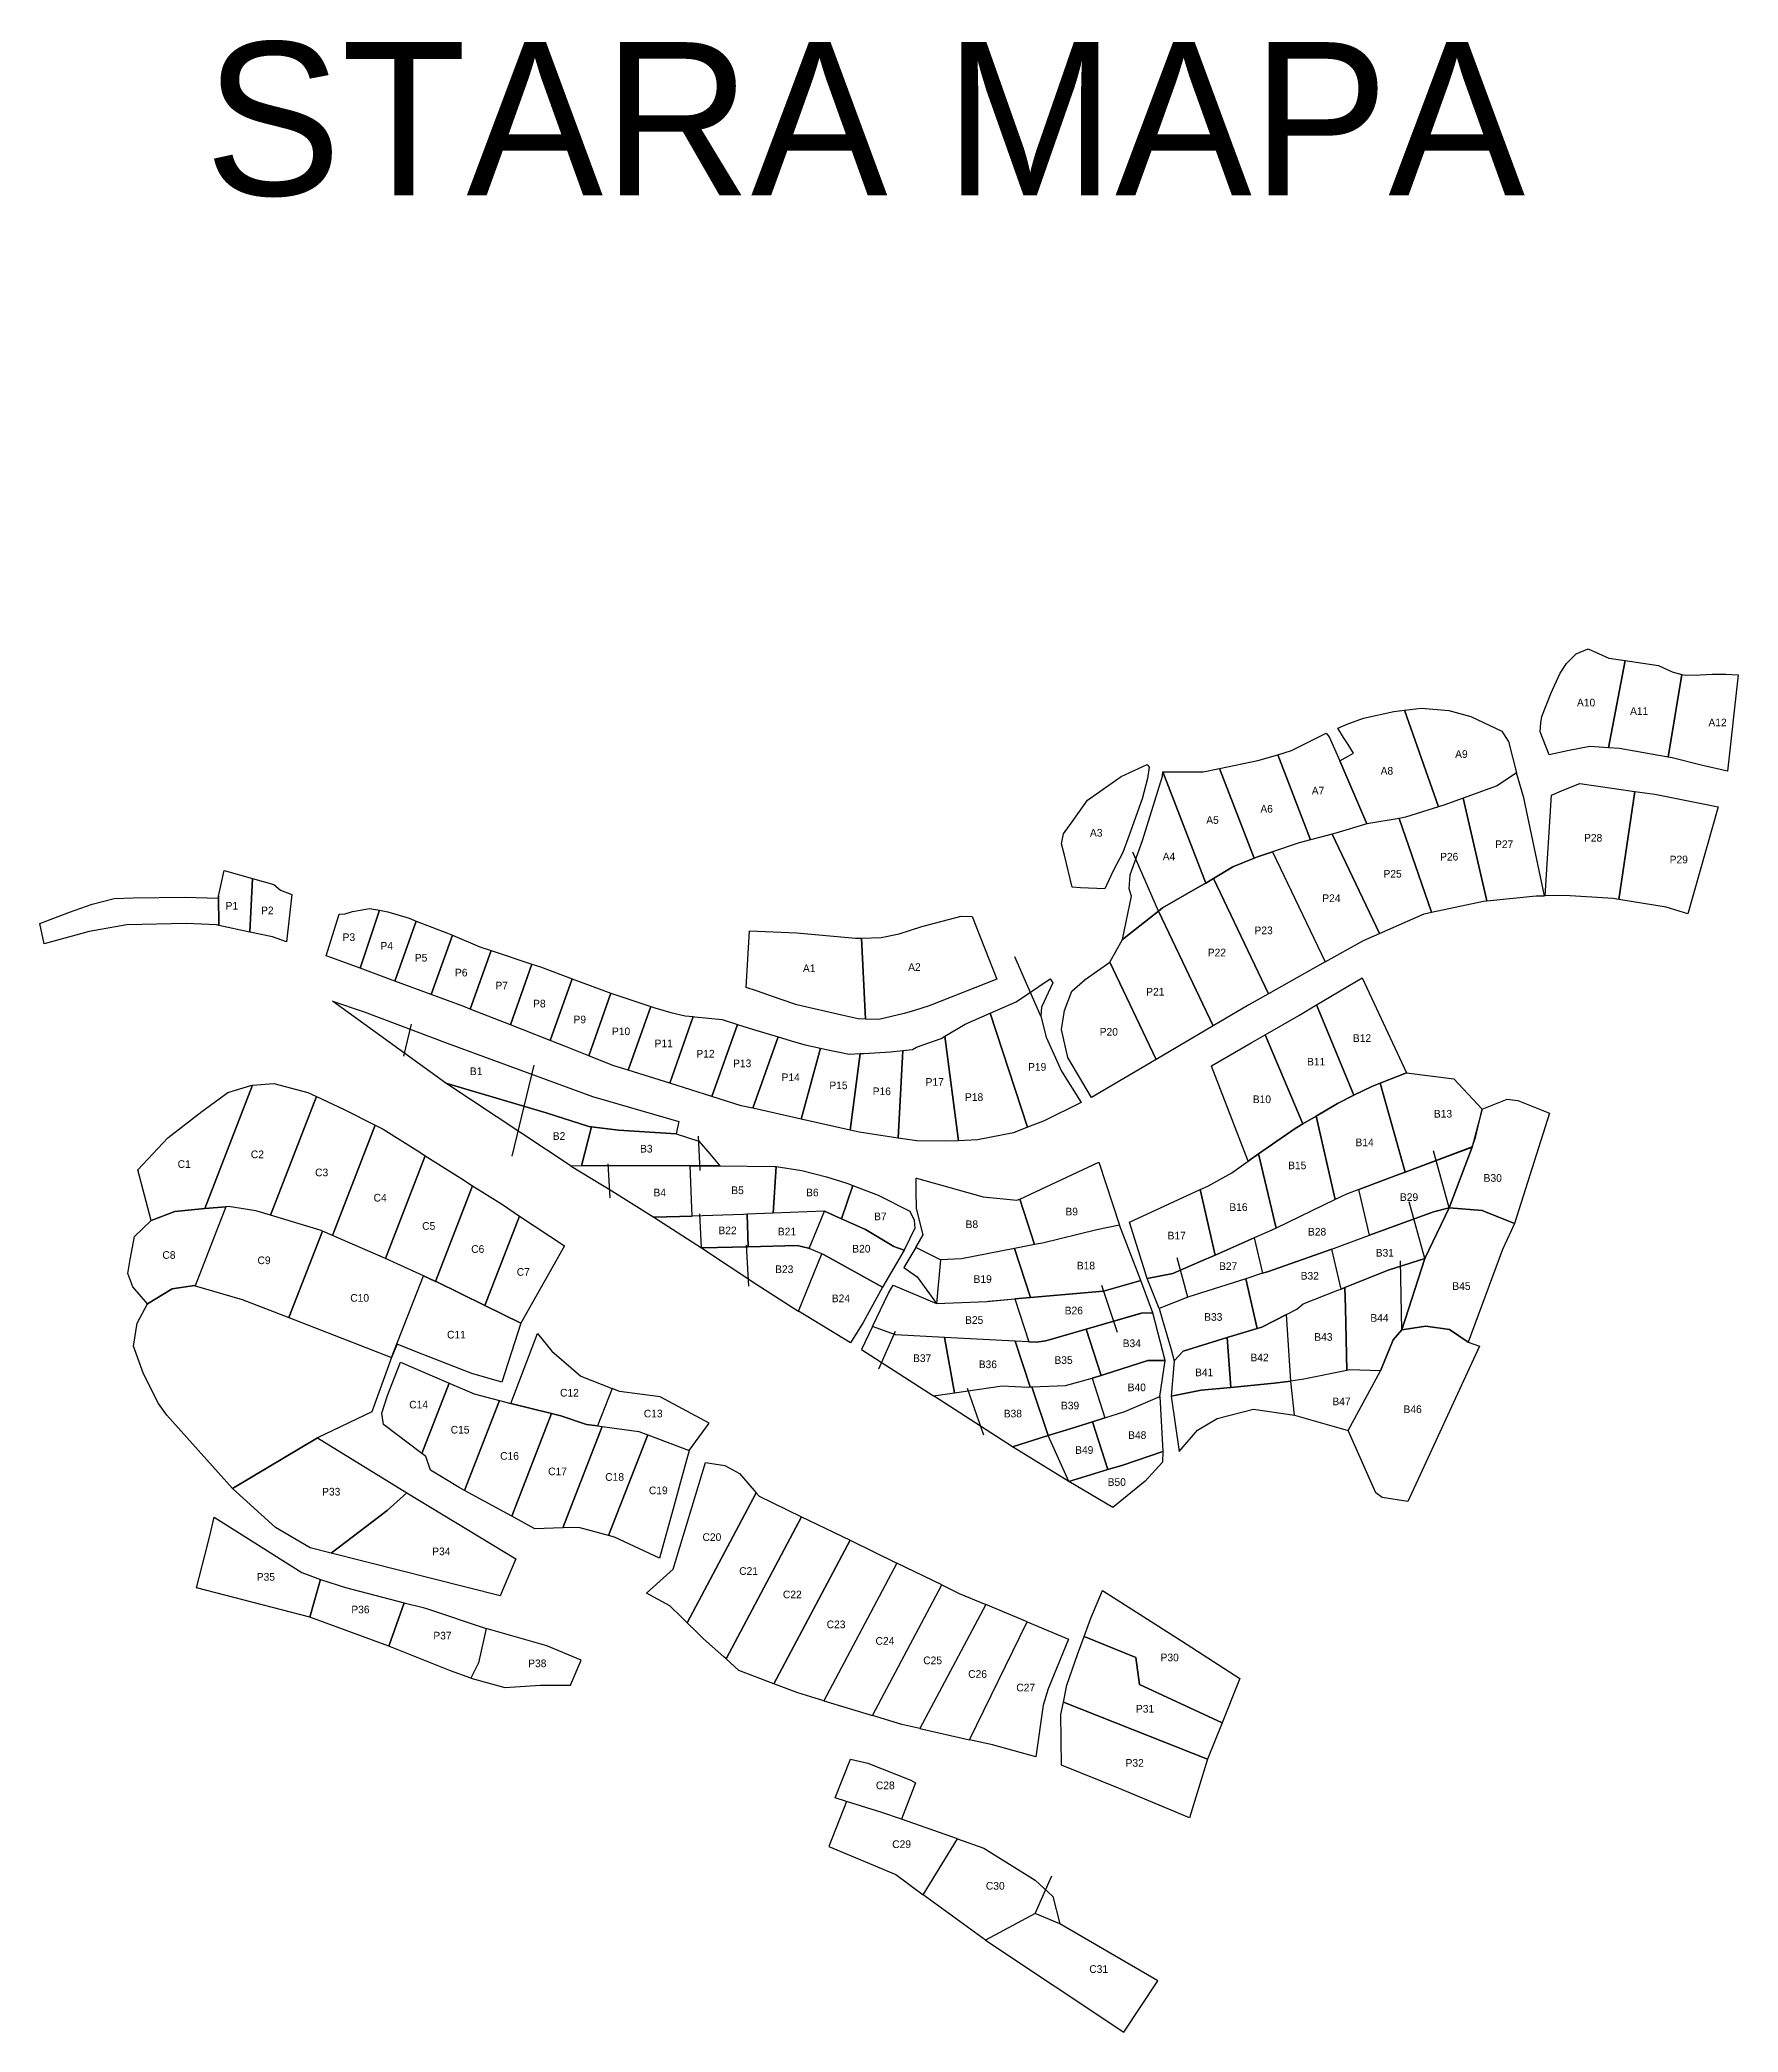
# Model space of a CAD drawing. Header units: inches. Extents: x 516719 to 517664, y 4780127 to 4780401.
# Drawn here: x 516719.1 to 516940.9, y 4780131 to 4780391.1 of the extents above; entities that cross this region are included whole.
import ezdxf

# ---------------------------------------------------------------- set-up
doc = ezdxf.new("R2010")
doc.units = ezdxf.units.IN
for name, color, linetype in [('iskoristivo', 5, 'Continuous'), ('PARCELA', 10, 'Continuous'), ('POVRŠINA', 7, 'Continuous'), ('TABLICA', 5, 'Continuous')]:
    doc.layers.add(name, color=color, linetype=linetype)

msp = doc.modelspace()

# ---------------------------------------------------------------- texts
at = {"layer": 'POVRŠINA'}
for s, p in [('A10', (516919.84, 4780304.07)), ('A11', (516926.77, 4780302.96)), ('A12', (516937, 4780301.47)), ('A9', (516903.93, 4780297.35)), ('A8', (516894.2, 4780295.16)), ('A7', (516885.21, 4780292.57)), ('A6', (516878.5, 4780290.2)), ('A3', (516856.25, 4780287.07)), ('A5', (516871.43, 4780288.74)), ('P28', (516920.76, 4780286.42)), ('A4', (516865.75, 4780283.98)), ('P26', (516901.96, 4780283.95)), ('P27', (516909.14, 4780285.58)), ('P29', (516931.94, 4780283.58)), ('P25', (516894.57, 4780281.72)), ('P24', (516886.58, 4780278.53)), ('P1', (516743.39, 4780277.54)), ('P2', (516748.02, 4780276.94)), ('P3', (516758.67, 4780273.44)), ('P23', (516877.73, 4780274.33)), ('P4', (516763.61, 4780272.31)), ('P5', (516768.1, 4780270.76)), ('P22', (516871.63, 4780271.44)), ('P6', (516773.34, 4780268.82)), ('A1', (516818.77, 4780269.38)), ('A2', (516832.51, 4780269.54)), ('P7', (516778.62, 4780267.13)), ('P21', (516863.59, 4780266.32)), ('P8', (516783.54, 4780264.77)), ('P9', (516788.82, 4780262.7)), ('P10', (516793.84, 4780261.15)), ('P20', (516857.52, 4780261.09)), ('B12', (516890.58, 4780260.26)), ('P11', (516799.4, 4780259.57)), ('P12', (516804.86, 4780258.23)), ('B1', (516775.29, 4780255.94)), ('P13', (516809.65, 4780256.97)), ('P14', (516815.98, 4780255.15)), ('P19', (516848.17, 4780256.51)), ('B11', (516884.59, 4780257.19)), ('P15', (516822.22, 4780254.1)), ('P16', (516827.88, 4780253.32)), ('P17', (516834.79, 4780254.54)), ('P18', (516839.93, 4780252.57)), ('B10', (516877.51, 4780252.28)), ('B13', (516901.15, 4780250.39)), ('B2', (516786.11, 4780247.48)), ('C2', (516746.69, 4780245.09)), ('B3', (516797.5, 4780245.83)), ('B14', (516890.92, 4780246.65)), ('C1', (516737.13, 4780243.82)), ('C3', (516755.08, 4780242.73)), ('B15', (516882.12, 4780243.65)), ('B30', (516907.65, 4780242.01)), ('C4', (516762.72, 4780239.43)), ('B4', (516799.26, 4780240.1)), ('B5', (516809.42, 4780240.4)), ('B6', (516819.19, 4780240.11)), ('B29', (516896.72, 4780239.51)), ('B7', (516828.06, 4780236.99)), ('B9', (516853.05, 4780237.62)), ('B16', (516874.45, 4780238.2)), ('C5', (516769.06, 4780235.74)), ('B22', (516807.74, 4780235.16)), ('B21', (516815.5, 4780235.01)), ('B8', (516840.01, 4780235.96)), ('B17', (516866.39, 4780234.49)), ('B28', (516884.71, 4780234.99)), ('C8', (516735.14, 4780231.95)), ('C6', (516775.46, 4780232.73)), ('B20', (516825.21, 4780232.77)), ('B31', (516893.56, 4780232.24)), ('C9', (516747.56, 4780231.26)), ('C7', (516781.41, 4780229.74)), ('B23', (516815.14, 4780230.09)), ('B18', (516854.53, 4780230.57)), ('B27', (516873.1, 4780230.5)), ('B32', (516883.76, 4780229.24)), ('C10', (516759.67, 4780226.35)), ('B19', (516841.05, 4780228.81)), ('B45', (516903.56, 4780227.89)), ('B24', (516822.54, 4780226.29)), ('B26', (516852.95, 4780224.7)), ('B33', (516871.16, 4780223.86)), ('B44', (516892.86, 4780223.74)), ('C11', (516772.3, 4780221.55)), ('B25', (516839.94, 4780223.46)), ('B43', (516885.54, 4780221.25)), ('B34', (516860.52, 4780220.42)), ('B42', (516877.2, 4780218.57)), ('B37', (516833.15, 4780218.48)), ('B36', (516841.73, 4780217.68)), ('B35', (516851.61, 4780218.23)), ('B41', (516869.97, 4780216.63)), ('C12', (516787.06, 4780213.97)), ('B40', (516861.17, 4780214.67)), ('C14', (516767.37, 4780212.42)), ('C13', (516798, 4780211.25)), ('B38', (516844.99, 4780211.25)), ('B39', (516852.46, 4780212.3)), ('B47', (516887.9, 4780212.83)), ('B46', (516897.19, 4780211.82)), ('C15', (516772.78, 4780209.14)), ('B48', (516861.23, 4780208.44)), ('C16', (516779.24, 4780205.72)), ('B49', (516854.31, 4780206.49)), ('C17', (516785.51, 4780203.7)), ('C18', (516792.96, 4780202.97)), ('P33', (516755.99, 4780201.05)), ('C19', (516798.66, 4780201.22)), ('B50', (516858.56, 4780202.31)), ('C20', (516805.66, 4780195.12)), ('P34', (516770.37, 4780193.26)), ('P35', (516747.46, 4780189.93)), ('C21', (516810.45, 4780190.69)), ('C22', (516816.16, 4780187.63)), ('P36', (516759.81, 4780185.67)), ('P37', (516770.52, 4780182.26)), ('C23', (516821.87, 4780183.73)), ('C24', (516828.25, 4780181.57)), ('P38', (516782.9, 4780178.64)), ('C25', (516834.48, 4780179.03)), ('C26', (516840.35, 4780177.25)), ('P30', (516865.47, 4780179.41)), ('C27', (516846.63, 4780175.48)), ('P31', (516862.25, 4780172.71)), ('P32', (516860.9, 4780165.64)), ('C28', (516828.3, 4780162.71)), ('C29', (516830.43, 4780155.03)), ('C30', (516842.66, 4780149.6)), ('C31', (516856.16, 4780138.73))]:
    msp.add_text(s, height=1, dxfattribs=at).set_placement(p)
at = {"layer": 'TABLICA', "insert": (516740.66, 4780390.79), "char_height": 20, "attachment_point": 1}
msp.add_mtext_dynamic_manual_height_columns('STARA MAPA', width=258.4757, gutter_width=1, heights=[-20], dxfattribs=at)

# ---------------------------------------------------------------- linework, layer by layer
at = {"layer": 'iskoristivo'}
for p, q in [((516865.2, 4780277.34), (516861.84, 4780285.06)), ((516849.82, 4780263.65), (516846.46, 4780271.37)), ((516766.66, 4780258.41), (516767.66, 4780262.6)), ((516780.82, 4780245.36), (516783.69, 4780257.23)), ((516805.36, 4780243.49), (516805.12, 4780247.95)), ((516903.14, 4780238.62), (516901.09, 4780246.03)), ((516793.59, 4780239.9), (516793.34, 4780244.36)), ((516805.55, 4780233.37), (516805.3, 4780237.83)), ((516899.97, 4780231.98), (516897.92, 4780239.39)), ((516811.72, 4780228.38), (516811.41, 4780233.72)), ((516836.74, 4780231.81), (516836.19, 4780226.11)), ((516869.03, 4780226.93), (516867.65, 4780232.06)), ((516896.97, 4780222.7), (516896.81, 4780231.68)), ((516857.76, 4780228.51), (516859.82, 4780222.37)), ((516828.68, 4780217.58), (516830.85, 4780222.51)), ((516842.37, 4780208.95), (516840.27, 4780215.04)), ((516882.94, 4780211.56), (516882.47, 4780216)), ((516853.48, 4780202.88), (516850.77, 4780208.87)), ((516849.11, 4780146.48), (516851.28, 4780151.41))]:
    msp.add_line(p, q, dxfattribs=at)
at = {"layer": 'PARCELA', "color": 255}
for points in [[(516863.73, 4780296.48), (516863.99, 4780296.13), (516863.76, 4780294.64), (516863.05, 4780292.02), (516861.37, 4780287.27), (516860.55, 4780284.98), (516859.27, 4780282.61), (516858.18, 4780280.24), (516855.01, 4780280.37), (516853.91, 4780280.47), (516852.91, 4780284.65), (516852.55, 4780286.11), (516852.81, 4780287.44), (516854.14, 4780289.32), (516855.93, 4780291.85), (516860.33, 4780294.9)], [(516772.16, 4780254.88), (516757.34, 4780265.58), (516761.48, 4780264.19), (516772.33, 4780260.11), (516791.3, 4780253.14), (516802.59, 4780249.9), (516802.2, 4780248.25), (516794.71, 4780248.76), (516791.17, 4780249.17), (516790.81, 4780249.21), (516785.23, 4780251.02)], [(516906.15, 4780246.57), (516906.6, 4780247.81), (516907.45, 4780251.51), (516910.71, 4780252.81), (516912.13, 4780252.64), (516916.26, 4780250.96), (516911.67, 4780236.56), (516907.46, 4780238.27), (516903.14, 4780238.62), (516906.13, 4780246.51)], [(516905.65, 4780221.09), (516903.19, 4780222.73), (516900.08, 4780223.16), (516896.97, 4780222.7), (516899.97, 4780231.98), (516903.14, 4780238.62), (516907.46, 4780238.27), (516911.67, 4780236.56), (516911.23, 4780235.6), (516910.13, 4780233.15)], [(516755.4, 4780208.58), (516744.28, 4780201.95), (516735.71, 4780211.52), (516734.63, 4780213.05), (516732.69, 4780216.93), (516731.36, 4780220.55), (516731.84, 4780223.57), (516733.19, 4780226.07), (516736.4, 4780228.05), (516739.33, 4780228.45), (516739.43, 4780228.42), (516745.54, 4780226.64), (516751.65, 4780224.27), (516765.06, 4780219.06), (516762.49, 4780211.99)], [(516905.65, 4780221.09), (516907.1, 4780220.56), (516897.75, 4780200.28), (516894.38, 4780200.8), (516893.56, 4780201.42), (516889.96, 4780209.55), (516894.19, 4780217.33), (516895.82, 4780221.39), (516896.97, 4780222.7), (516900.08, 4780223.16), (516903.19, 4780222.73)], [(516874.62, 4780215.16), (516870.76, 4780214.79), (516866.86, 4780214.03), (516867.88, 4780206.8), (516870.3, 4780209.57), (516872.84, 4780211.11), (516877.62, 4780212.31), (516882.94, 4780211.56), (516889.96, 4780209.55), (516894.19, 4780217.33), (516890.15, 4780217.45), (516889.78, 4780217.37), (516884.18, 4780216.23), (516882.47, 4780216), (516880.29, 4780215.7)], [(516755.4, 4780208.58), (516767.07, 4780201.38), (516764.48, 4780199.08), (516757.18, 4780193.51), (516754.44, 4780194.22), (516749.89, 4780196.88), (516744.28, 4780201.95)], [(516865.75, 4780206.8), (516865.74, 4780205.42), (516863.47, 4780202.92), (516859.24, 4780199.48), (516853.48, 4780202.88), (516858.6, 4780204.44), (516860.52, 4780205.03)], [(516767.07, 4780201.38), (516781.3, 4780192.8), (516779.24, 4780187.94), (516757.18, 4780193.51), (516764.48, 4780199.08)], [(516755.79, 4780190.08), (516755.64, 4780189.64), (516754.41, 4780185.17), (516739.61, 4780189.02), (516740.69, 4780193.23), (516741.34, 4780195.8), (516741.91, 4780198.22), (516753.34, 4780190.99)], [(516766.69, 4780187.03), (516764.69, 4780181.4), (516754.41, 4780185.17), (516755.79, 4780190.08), (516759.04, 4780189.04)], [(516855.47, 4780182.64), (516856.38, 4780185.02), (516857.87, 4780188.64), (516868.18, 4780182.09), (516875.81, 4780177.15), (516873.5, 4780171.37), (516862.72, 4780176.4), (516862.22, 4780179.92)], [(516766.69, 4780187.03), (516769.19, 4780186.42), (516769.75, 4780186.26), (516777.42, 4780183.68), (516776.41, 4780179.21), (516775.41, 4780177.2), (516772.74, 4780178.16), (516770.59, 4780179.05), (516764.69, 4780181.4)], [(516855.47, 4780182.64), (516862.22, 4780179.92), (516862.72, 4780176.4), (516873.5, 4780171.37), (516871.6, 4780166.63), (516861.81, 4780170.52), (516852.8, 4780174.09), (516853.22, 4780176.28), (516854.6, 4780180.31)], [(516852.8, 4780174.09), (516861.81, 4780170.52), (516871.6, 4780166.63), (516869.24, 4780158.96), (516859.99, 4780162.84), (516852.53, 4780165.83), (516852.43, 4780172.45)], [(516852.33, 4780145.14), (516849.11, 4780146.48), (516842.62, 4780142.98), (516860.67, 4780130.99), (516865.09, 4780137.7)]]:
    msp.add_lwpolyline(points, close=True, dxfattribs=at)
for points in [[(516923.96, 4780298.67, 0), (516921.51, 4780298.83, 0), (516918.58, 4780298.29, 0), (516916.19, 4780297.75, 0), (516915.03, 4780300.74, 0), (516915.11, 4780301.93, 0), (516915.26, 4780302.74, 0), (516916.47, 4780305.84, 0), (516917.63, 4780308.4, 0), (516918.47, 4780309.67, 0), (516919.71, 4780310.92, 0), (516921.28, 4780311.59, 0), (516923.98, 4780310.37, 0), (516926.13, 4780310.05, 0)], [(516933.54, 4780308.25, 0), (516931.73, 4780297.45, 0), (516925.38, 4780298.58, 0), (516923.96, 4780298.67, 0), (516926.13, 4780310.05, 0), (516927.56, 4780309.83, 0), (516930.47, 4780309.4, 0), (516932.27, 4780308.57, 0)], [(516933.54, 4780308.25, 0), (516933.99, 4780308.14, 0), (516935.9, 4780308.2, 0), (516937.49, 4780308.28, 0), (516939.28, 4780308.29, 0), (516940.88, 4780308.19, 0), (516939.49, 4780295.6, 0), (516936.03, 4780296.39, 0), (516932.28, 4780297.35, 0), (516931.73, 4780297.45, 0)], [(516892.38, 4780288.72, 0), (516888.86, 4780296.98, 0), (516890.65, 4780297.98, 0), (516889.96, 4780299.08, 0), (516889.37, 4780300.03, 0), (516888.63, 4780301.22, 0), (516889.81, 4780301.77, 0), (516891.96, 4780302.54, 0), (516895.91, 4780303.4, 0), (516897.31, 4780303.58, 0), (516901.76, 4780290.97, 0), (516897.44, 4780289.59, 0), (516896.64, 4780289.45, 0)], [(516911.96, 4780295.41, 0), (516909.4, 4780293.71, 0), (516904.99, 4780292.11, 0), (516902.46, 4780291.19, 0), (516901.76, 4780290.97, 0), (516897.31, 4780303.58, 0), (516899.52, 4780303.86, 0), (516903.12, 4780303.53, 0), (516905.99, 4780302.76, 0), (516910.02, 4780300.82, 0), (516910.46, 4780300.16, 0), (516910.9, 4780299.47, 0)], [(516880.78, 4780297.76, 0), (516882.58, 4780298.3, 0), (516887.08, 4780300.56, 0), (516887.46, 4780300.11, 0), (516888.86, 4780296.98, 0), (516892.38, 4780288.72, 0), (516888.34, 4780287.52, 0), (516887.88, 4780287.39, 0), (516885.06, 4780286.64, 0)], [(516873.17, 4780295.98, 0), (516878.18, 4780296.99, 0), (516880.78, 4780297.76, 0), (516885.06, 4780286.64, 0), (516883.58, 4780286.24, 0), (516880.1, 4780285.08, 0), (516878.12, 4780284.42, 0), (516877.68, 4780284.24, 0)], [(516860.51, 4780273.65, 0), (516861.66, 4780279.28, 0), (516861.36, 4780280.24, 0), (516861.51, 4780282.06, 0), (516863.09, 4780286.56, 0), (516865.71, 4780294.98, 0), (516865.75, 4780295.51, 0), (516865.75, 4780295.51, 0), (516871.37, 4780281.01, 0), (516870.65, 4780280.59, 0), (516865.74, 4780277.77, 0), (516865.2, 4780277.34, 0), (516862.76, 4780275.42, 0)], [(516873.17, 4780295.98, 0), (516877.68, 4780284.24, 0), (516874.91, 4780283.11, 0), (516872.37, 4780281.6, 0), (516871.37, 4780281.01, 0), (516865.75, 4780295.51, 0), (516871.03, 4780295.54, 0)], [(516911.96, 4780295.41, 0), (516909.4, 4780293.71, 0), (516904.99, 4780292.11, 0), (516908.05, 4780278.69, 0), (516914.51, 4780279.32, 0), (516915.61, 4780279.34, 0), (516912.89, 4780292.13, 0)], [(516927.41, 4780292.98, 0), (516925.28, 4780278.88, 0), (516924.55, 4780279, 0), (516918.27, 4780279.37, 0), (516915.67, 4780279.34, 0), (516916.51, 4780292.47, 0), (516918.14, 4780293.17, 0), (516920.2, 4780294.02, 0)], [(516927.41, 4780292.98, 0), (516929.99, 4780292.61, 0), (516938.26, 4780290.94, 0), (516934.3, 4780277, 0), (516931.46, 4780277.85, 0), (516925.28, 4780278.88, 0)], [(516904.99, 4780292.11, 0), (516902.46, 4780291.19, 0), (516901.76, 4780290.97, 0), (516897.44, 4780289.59, 0), (516896.64, 4780289.45, 0), (516900.82, 4780277.2, 0), (516907.65, 4780278.65, 0), (516908.05, 4780278.69, 0)], [(516885.06, 4780286.64, 0), (516883.58, 4780286.24, 0), (516880.1, 4780285.08, 0), (516886.96, 4780270.71, 0), (516891.95, 4780273.51, 0), (516894.06, 4780274.44, 0), (516887.88, 4780287.39, 0)], [(516892.38, 4780288.72, 0), (516888.34, 4780287.52, 0), (516887.88, 4780287.39, 0), (516894.06, 4780274.44, 0), (516899.88, 4780277, 0), (516900.82, 4780277.2, 0), (516896.64, 4780289.45, 0)], [(516879.56, 4780266.55, 0), (516872.37, 4780281.6, 0), (516874.91, 4780283.11, 0), (516877.68, 4780284.24, 0), (516878.12, 4780284.42, 0), (516880.1, 4780285.08, 0), (516886.96, 4780270.71, 0)], [(516742.51, 4780275.48, 0), (516742.46, 4780279.3, 0), (516743.2, 4780282.64, 0), (516746.92, 4780281.6, 0), (516746.57, 4780274.61, 0)], [(516752.06, 4780279.53, 0), (516751.36, 4780273.33, 0), (516749.51, 4780273.98, 0), (516746.57, 4780274.61, 0), (516746.92, 4780281.6, 0), (516749.7, 4780280.82, 0), (516750.55, 4780280.1, 0)], [(516879.56, 4780266.55, 0), (516877, 4780265.11, 0), (516872.34, 4780262.37, 0), (516865.2, 4780277.34, 0), (516865.74, 4780277.77, 0), (516870.65, 4780280.59, 0), (516871.37, 4780281.01, 0), (516872.37, 4780281.6, 0)], [(516742.51, 4780275.48, 0), (516742.22, 4780275.55, 0), (516738.29, 4780275.71, 0), (516730.5, 4780275.56, 0), (516725.6, 4780274.7, 0), (516719.69, 4780273.09, 0), (516719.14, 4780275.74, 0), (516723.03, 4780277.19, 0), (516725.97, 4780278.26, 0), (516728.86, 4780278.98, 0), (516731.33, 4780279.1, 0), (516738.09, 4780279.15, 0), (516742.4, 4780279.03, 0), (516742.46, 4780279.3, 0)], [(516758.21, 4780276.94, 0), (516759.01, 4780277.01, 0), (516759.95, 4780277.31, 0), (516760.95, 4780277.46, 0), (516762.18, 4780277.69, 0), (516763.49, 4780277.45, 0), (516760.96, 4780269.88, 0), (516757.25, 4780271.26, 0), (516756.51, 4780271.52, 0)], [(516760.96, 4780269.88, 0), (516763.49, 4780277.45, 0), (516764.57, 4780277.25, 0), (516767.35, 4780276.41, 0), (516768.29, 4780276.05, 0), (516765.51, 4780268.21, 0)], [(516860.51, 4780273.65, 0), (516862.76, 4780275.42, 0), (516865.2, 4780277.34, 0), (516872.34, 4780262.37, 0), (516864.9, 4780257.99, 0), (516858.85, 4780270.66, 0), (516858.85, 4780270.66, 0)], [(516773, 4780274.2, 0), (516770.25, 4780266.46, 0), (516765.51, 4780268.21, 0), (516768.29, 4780276.05, 0), (516772.38, 4780274.46, 0)], [(516778.05, 4780272.19, 0), (516775.34, 4780264.55, 0), (516774.51, 4780264.88, 0), (516770.25, 4780266.46, 0), (516773, 4780274.2, 0), (516776.57, 4780272.69, 0)], [(516811.34, 4780267.37, 0), (516811.79, 4780274.79, 0), (516817.98, 4780274.52, 0), (516825.62, 4780273.8, 0), (516826.41, 4780273.82, 0), (516826.96, 4780263.25, 0), (516825.97, 4780263.29, 0), (516824.03, 4780263.72, 0), (516817.97, 4780265.12, 0), (516815.81, 4780265.86, 0), (516812.7, 4780266.95, 0)], [(516826.41, 4780273.82, 0), (516828.99, 4780273.9, 0), (516831.32, 4780274.37, 0), (516834.29, 4780275.35, 0), (516839.43, 4780276.69, 0), (516840.86, 4780276.63, 0), (516844.08, 4780268.48, 0), (516835.24, 4780265, 0), (516833.32, 4780264.37, 0), (516831.97, 4780263.97, 0), (516828.7, 4780263.18, 0), (516826.96, 4780263.25, 0)], [(516780.57, 4780262.5, 0), (516776.31, 4780264.17, 0), (516775.34, 4780264.55, 0), (516778.05, 4780272.19, 0), (516783.38, 4780270.42, 0)], [(516785.79, 4780260.46, 0), (516780.57, 4780262.5, 0), (516783.38, 4780270.42, 0), (516784.49, 4780270.05, 0), (516788.65, 4780268.5, 0)], [(516864.9, 4780257.99, 0), (516856.47, 4780253.03, 0), (516853.38, 4780258.25, 0), (516852.55, 4780261.88, 0), (516852.94, 4780264.36, 0), (516853.89, 4780266.9, 0), (516855.62, 4780268.4, 0), (516858.85, 4780270.66, 0)], [(516785.79, 4780260.46, 0), (516788.65, 4780268.5, 0), (516793.7, 4780266.62, 0), (516790.81, 4780258.47, 0), (516787.79, 4780259.68, 0)], [(516790.81, 4780258.47, 0), (516793.7, 4780266.62, 0), (516793.83, 4780266.57, 0), (516798.9, 4780264.91, 0), (516795.94, 4780256.59, 0), (516793.96, 4780257.21, 0)], [(516843.24, 4780264.02, 0), (516846.6, 4780265.5, 0), (516851.05, 4780268.52, 0), (516851.4, 4780267.99, 0), (516849.94, 4780264.8, 0), (516849.82, 4780263.65, 0), (516850.52, 4780260.91, 0), (516852.54, 4780256.45, 0), (516855.09, 4780252.36, 0), (516850.19, 4780249.94, 0), (516848.1, 4780249.12, 0)], [(516897.58, 4780256.25, 0), (516894.16, 4780254.9, 0), (516893.05, 4780254.46, 0), (516890.71, 4780253.3, 0), (516885.82, 4780265.09, 0), (516891.8, 4780268.65, 0)], [(516801.38, 4780254.88, 0), (516795.94, 4780256.59, 0), (516798.9, 4780264.91, 0), (516799.44, 4780264.73, 0), (516801.51, 4780264.13, 0), (516803.41, 4780263.68, 0), (516804.46, 4780263.57, 0)], [(516843.24, 4780264.02, 0), (516848.1, 4780249.12, 0), (516846.25, 4780248.39, 0), (516841.56, 4780247.5, 0), (516839.09, 4780247.37, 0), (516837.32, 4780261.01, 0), (516839.96, 4780262.57, 0)], [(516879.12, 4780261.18, 0), (516883.53, 4780263.73, 0), (516885.82, 4780265.09, 0), (516890.71, 4780253.3, 0), (516888.59, 4780252.25, 0), (516885.77, 4780250.59, 0), (516884.05, 4780249.58, 0)], [(516806.88, 4780253.14, 0), (516801.38, 4780254.88, 0), (516804.46, 4780263.57, 0), (516804.65, 4780263.55, 0), (516808.23, 4780263.2, 0), (516810.21, 4780262.55, 0)], [(516806.88, 4780253.14, 0), (516810.21, 4780262.55, 0), (516812.31, 4780261.88, 0), (516815.53, 4780260.92, 0), (516812.23, 4780251.6, 0), (516810.69, 4780251.94, 0)], [(516879.12, 4780261.18, 0), (516884.05, 4780249.58, 0), (516883.02, 4780248.96, 0), (516878.27, 4780245.64, 0), (516876.9, 4780244.68, 0), (516872.12, 4780257.11, 0), (516872.13, 4780257.13, 0), (516877.3, 4780260.13, 0)], [(516812.23, 4780251.6, 0), (516815.53, 4780260.92, 0), (516817.69, 4780260.28, 0), (516819.08, 4780259.87, 0), (516821.07, 4780259.45, 0), (516818.55, 4780250.17, 0)], [(516821.07, 4780259.45, 0), (516821.64, 4780259.33, 0), (516824.8, 4780258.66, 0), (516826.24, 4780258.74, 0), (516824.95, 4780248.73, 0), (516818.55, 4780250.17, 0)], [(516831.21, 4780247.71, 0), (516826.13, 4780248.47, 0), (516824.95, 4780248.73, 0), (516826.24, 4780258.74, 0), (516826.72, 4780258.77, 0), (516830.21, 4780258.98, 0), (516831.81, 4780259.15, 0)], [(516839.09, 4780247.37, 0), (516837.5, 4780247.3, 0), (516833.66, 4780247.35, 0), (516831.21, 4780247.71, 0), (516831.81, 4780259.15, 0), (516833.09, 4780259.29, 0), (516833.59, 4780259.59, 0), (516836.8, 4780260.7, 0), (516837.32, 4780261.01, 0)], [(516906.15, 4780246.57, 0), (516897.39, 4780243.28, 0), (516894.16, 4780254.9, 0), (516897.58, 4780256.25, 0), (516903.75, 4780255.46, 0), (516907.45, 4780251.51, 0)], [(516746.92, 4780254.61, 0), (516740.66, 4780238.5, 0), (516736.78, 4780238.14, 0), (516733.69, 4780236.95, 0), (516731.92, 4780243.56, 0), (516735.86, 4780247.75, 0), (516740.29, 4780251.19, 0), (516743.68, 4780253.66, 0), (516746.68, 4780254.59, 0)], [(516746.92, 4780254.61, 0), (516749.7, 4780254.85, 0), (516754.13, 4780253.66, 0), (516755.27, 4780253.13, 0), (516749.26, 4780237.63, 0), (516747.33, 4780238.22, 0), (516743.77, 4780238.78, 0), (516743.44, 4780238.75, 0), (516740.66, 4780238.5, 0)], [(516788.49, 4780244.05, 0), (516772.16, 4780254.88, 0), (516785.23, 4780251.02, 0), (516790.81, 4780249.21, 0), (516791.17, 4780249.17, 0), (516789.88, 4780244.08, 0)], [(516888.28, 4780239.71, 0), (516885.77, 4780250.59, 0), (516888.59, 4780252.25, 0), (516890.71, 4780253.3, 0), (516893.05, 4780254.46, 0), (516894.16, 4780254.9, 0), (516897.39, 4780243.28, 0), (516896.31, 4780242.88, 0), (516894.71, 4780242.28, 0), (516891.37, 4780241.02, 0), (516889.73, 4780240.41, 0)], [(516756.04, 4780235.55, 0), (516755.86, 4780235.63, 0), (516749.26, 4780237.63, 0), (516755.27, 4780253.13, 0), (516758.89, 4780251.46, 0), (516762.93, 4780249.4, 0), (516757.33, 4780234.98, 0)], [(516764.26, 4780231.98, 0), (516757.33, 4780234.98, 0), (516762.93, 4780249.4, 0), (516763.97, 4780248.87, 0), (516768.75, 4780245.86, 0), (516769.47, 4780245.4, 0)], [(516802.2, 4780248.25, 0), (516805.18, 4780247.33, 0), (516806.63, 4780245.64, 0), (516807.93, 4780244.11, 0), (516804.07, 4780244.11, 0), (516791.7, 4780244.11, 0), (516789.88, 4780244.08, 0), (516791.17, 4780249.17, 0), (516794.71, 4780248.76, 0)], [(516880.55, 4780235.96, 0), (516878.27, 4780245.64, 0), (516883.02, 4780248.96, 0), (516884.05, 4780249.58, 0), (516885.77, 4780250.59, 0), (516888.28, 4780239.71, 0)], [(516880.55, 4780235.96, 0), (516879.59, 4780235.5, 0), (516877.69, 4780234.67, 0), (516872.61, 4780232.44, 0), (516870.63, 4780240.99, 0), (516871.63, 4780241.45, 0), (516874.76, 4780243.18, 0), (516876.9, 4780244.68, 0), (516878.27, 4780245.64, 0)], [(516897.39, 4780243.28, 0), (516906.13, 4780246.51, 0), (516903.14, 4780238.62, 0), (516901.11, 4780238.07, 0), (516892.76, 4780235.02, 0), (516891.37, 4780241.02, 0), (516896.31, 4780242.88, 0)], [(516764.26, 4780231.98, 0), (516769.47, 4780245.4, 0), (516774.12, 4780242.47, 0), (516775.65, 4780241.5, 0), (516770.8, 4780229.01, 0), (516770.64, 4780229.09, 0), (516769.23, 4780229.73, 0), (516765.8, 4780231.31, 0)], [(516788.49, 4780244.05, 0), (516793.82, 4780240.84, 0), (516799.29, 4780237.38, 0), (516804.31, 4780237.54, 0), (516804.07, 4780244.11, 0), (516791.7, 4780244.11, 0), (516789.88, 4780244.08, 0)], [(516814.87, 4780237.9, 0), (516811.49, 4780237.76, 0), (516811.02, 4780237.74, 0), (516804.31, 4780237.54, 0), (516804.07, 4780244.11, 0), (516807.93, 4780244.11, 0), (516815.1, 4780244.02, 0), (516815.28, 4780243.99, 0)], [(516821.58, 4780238.18, 0), (516821.56, 4780238.19, 0), (516814.87, 4780237.9, 0), (516815.28, 4780243.99, 0), (516818.61, 4780243.47, 0), (516821.83, 4780242.66, 0), (516824.51, 4780241.82, 0), (516825.27, 4780241.53, 0), (516823.79, 4780237.19, 0)], [(516860.11, 4780236.35, 0), (516857.15, 4780235.75, 0), (516850.06, 4780234.01, 0), (516849.02, 4780233.81, 0), (516847.08, 4780239.76, 0), (516857.42, 4780244.58, 0)], [(516770.88, 4780228.97, 0), (516770.8, 4780229.01, 0), (516775.65, 4780241.5, 0), (516779.53, 4780239.04, 0), (516781.78, 4780237.54, 0), (516777.24, 4780225.85, 0)], [(516825.27, 4780241.53, 0), (516828.58, 4780240.27, 0), (516832.71, 4780238.17, 0), (516833.31, 4780236.99, 0), (516833.4, 4780235.94, 0), (516832.01, 4780233.08, 0), (516830.62, 4780233.58, 0), (516826.93, 4780235.78, 0), (516823.79, 4780237.19, 0)], [(516846.41, 4780233.3, 0), (516839.47, 4780231.95, 0), (516836.74, 4780231.81, 0), (516833.52, 4780233.44, 0), (516834.49, 4780235.07, 0), (516833.59, 4780238.53, 0), (516833.57, 4780240.81, 0), (516833.56, 4780242.46, 0), (516833.6, 4780242.46, 0), (516842.29, 4780240.04, 0), (516846.72, 4780239.59, 0), (516847.08, 4780239.76, 0), (516849.02, 4780233.81, 0)], [(516872.61, 4780232.44, 0), (516870.55, 4780231.54, 0), (516867.06, 4780230.05, 0), (516863.73, 4780229.39, 0), (516861.41, 4780236.73, 0), (516870.63, 4780240.99, 0)], [(516880.55, 4780235.96, 0), (516879.59, 4780235.5, 0), (516877.69, 4780234.67, 0), (516878.76, 4780230.06, 0), (516879.44, 4780230.27, 0), (516887.82, 4780233.23, 0), (516889.59, 4780233.86, 0), (516892.76, 4780235.02, 0), (516891.37, 4780241.02, 0), (516889.73, 4780240.41, 0), (516888.28, 4780239.71, 0)], [(516733.19, 4780226.07, 0), (516731.3, 4780228.28, 0), (516730.63, 4780230.04, 0), (516730.93, 4780231.88, 0), (516731.49, 4780234.87, 0), (516733.69, 4780236.95, 0), (516736.78, 4780238.14, 0), (516740.66, 4780238.5, 0), (516743.44, 4780238.75, 0), (516739.43, 4780228.42, 0), (516739.33, 4780228.45, 0), (516736.4, 4780228.05, 0)], [(516756.04, 4780235.55, 0), (516755.86, 4780235.63, 0), (516749.26, 4780237.63, 0), (516747.33, 4780238.22, 0), (516743.77, 4780238.78, 0), (516743.44, 4780238.75, 0), (516739.43, 4780228.42, 0), (516745.54, 4780226.64, 0), (516751.65, 4780224.27, 0)], [(516799.29, 4780237.38, 0), (516805.55, 4780233.37, 0), (516811.62, 4780233.53, 0), (516811.49, 4780237.76, 0), (516811.02, 4780237.74, 0), (516804.31, 4780237.54, 0)], [(516821.58, 4780238.18, 0), (516821.56, 4780238.19, 0), (516814.87, 4780237.9, 0), (516811.49, 4780237.76, 0), (516811.62, 4780233.53, 0), (516818.04, 4780233.7, 0), (516819.5, 4780233.36, 0), (516819.6, 4780233.32, 0)], [(516829.14, 4780228.24, 0), (516821.45, 4780232.5, 0), (516821.22, 4780232.6, 0), (516819.6, 4780233.32, 0), (516821.58, 4780238.18, 0), (516823.79, 4780237.19, 0), (516826.93, 4780235.78, 0), (516830.62, 4780233.58, 0), (516832.01, 4780233.08, 0)], [(516899.97, 4780231.98, 0), (516895.18, 4780230.48, 0), (516889.54, 4780228.21, 0), (516889.03, 4780228.01, 0), (516887.82, 4780233.23, 0), (516889.59, 4780233.86, 0), (516892.76, 4780235.02, 0), (516901.11, 4780238.07, 0), (516903.14, 4780238.62, 0)], [(516764.26, 4780231.98, 0), (516757.33, 4780234.98, 0), (516756.04, 4780235.55, 0), (516751.65, 4780224.27, 0), (516765.06, 4780219.06, 0), (516765.06, 4780219.06, 0), (516769.23, 4780229.73, 0), (516765.8, 4780231.31, 0)], [(516781.96, 4780223.53, 0), (516777.24, 4780225.85, 0), (516781.78, 4780237.54, 0), (516787.62, 4780233.65, 0)], [(516846.41, 4780233.3, 0), (516848.49, 4780226.9, 0), (516858, 4780227.75, 0), (516862.9, 4780229.14, 0), (516860.12, 4780236.35, 0), (516860.11, 4780236.35, 0), (516857.15, 4780235.75, 0), (516850.06, 4780234.01, 0), (516849.02, 4780233.81, 0)], [(516818.18, 4780225.12, 0), (516821.22, 4780232.6, 0), (516819.6, 4780233.32, 0), (516819.5, 4780233.36, 0), (516818.04, 4780233.7, 0), (516811.62, 4780233.53, 0), (516805.55, 4780233.37, 0), (516812.62, 4780228.68, 0), (516818.11, 4780225.16, 0)], [(516829.14, 4780228.24, 0), (516829.15, 4780228.23, 0), (516826.62, 4780223.63, 0), (516824.99, 4780221, 0), (516818.18, 4780225.12, 0), (516821.22, 4780232.6, 0), (516821.45, 4780232.5, 0), (516829.14, 4780228.24, 0)], [(516846.41, 4780233.3, 0), (516839.47, 4780231.95, 0), (516836.74, 4780231.81, 0), (516833.52, 4780233.44, 0), (516831.95, 4780230.83, 0), (516833.67, 4780229.6, 0), (516836.19, 4780226.11, 0), (516842.8, 4780226.4, 0), (516846.44, 4780226.72, 0), (516848.49, 4780226.9, 0)], [(516876.59, 4780229.36, 0), (516869.03, 4780226.93, 0), (516865.28, 4780225.47, 0), (516863.73, 4780229.39, 0), (516867.06, 4780230.05, 0), (516870.55, 4780231.54, 0), (516872.61, 4780232.44, 0), (516877.69, 4780234.67, 0), (516878.76, 4780230.06, 0)], [(516876.59, 4780229.36, 0), (516878.1, 4780222.86, 0), (516878.71, 4780223.04, 0), (516881.89, 4780224.68, 0), (516883.27, 4780225.38, 0), (516884.1, 4780226.07, 0), (516888.63, 4780227.85, 0), (516889.03, 4780228.01, 0), (516887.82, 4780233.23, 0), (516879.44, 4780230.27, 0), (516878.76, 4780230.06, 0)], [(516896.97, 4780222.7, 0), (516895.82, 4780221.39, 0), (516894.19, 4780217.33, 0), (516890.15, 4780217.45, 0), (516889.78, 4780217.37, 0), (516889.6, 4780225.56, 0), (516889.54, 4780228.21, 0), (516895.18, 4780230.48, 0), (516899.97, 4780231.98, 0)], [(516770.88, 4780228.97, 0), (516777.24, 4780225.85, 0), (516781.96, 4780223.53, 0), (516779.45, 4780215.86, 0), (516775.53, 4780216.97, 0), (516768.29, 4780219.82, 0), (516765.81, 4780220.82, 0), (516765.06, 4780219.06, 0), (516769.23, 4780229.73, 0), (516770.8, 4780229, 0)], [(516842.8, 4780226.4, 0), (516843.02, 4780226.41, 0), (516846.44, 4780226.71, 0), (516848.26, 4780221.12, 0), (516846.47, 4780221.21, 0), (516837.27, 4780221.68, 0), (516830.88, 4780222.01, 0), (516827.84, 4780223.1, 0), (516829.94, 4780227.48, 0), (516830.56, 4780228.52, 0), (516836.19, 4780226.11, 0)], [(516846.44, 4780226.71, 0), (516848.26, 4780221.12, 0), (516849.25, 4780221.07, 0), (516850.5, 4780221.24, 0), (516855.74, 4780222.77, 0), (516862.84, 4780224.83, 0), (516862.92, 4780224.84, 0), (516864.44, 4780224.91, 0), (516862.9, 4780229.14, 0), (516858, 4780227.75, 0), (516848.5, 4780226.9, 0)], [(516876.59, 4780229.36, 0), (516869.03, 4780226.93, 0), (516865.28, 4780225.47, 0), (516865.74, 4780223.93, 0), (516866.84, 4780220.1, 0), (516867.25, 4780218.65, 0), (516868.41, 4780219.9, 0), (516874.17, 4780221.66, 0), (516878.1, 4780222.86, 0)], [(516889.54, 4780228.21, 0), (516889.6, 4780225.56, 0), (516889.78, 4780217.37, 0), (516884.18, 4780216.23, 0), (516882.47, 4780216, 0), (516881.89, 4780224.68, 0), (516883.27, 4780225.38, 0), (516884.1, 4780226.07, 0), (516888.63, 4780227.85, 0), (516889.03, 4780228.01, 0)], [(516866.06, 4780218.69, 0), (516864.44, 4780224.91, 0), (516862.92, 4780224.84, 0), (516855.74, 4780222.76, 0), (516857.71, 4780216.71, 0), (516858.12, 4780216.83, 0), (516863.8, 4780218.68, 0)], [(516793.86, 4780215.01, 0), (516791.96, 4780210.13, 0), (516790.5, 4780210.33, 0), (516787.15, 4780211.46, 0), (516785.96, 4780211.75, 0), (516780.64, 4780213.06, 0), (516784.12, 4780222.19, 0), (516785.97, 4780219.89, 0), (516789.76, 4780216.65, 0)], [(516827.84, 4780223.1, 0), (516826.41, 4780220.13, 0), (516835.82, 4780214.07, 0), (516838.56, 4780214.47, 0), (516837.27, 4780221.68, 0), (516830.88, 4780222.01, 0)], [(516856.52, 4780216.39, 0), (516857.71, 4780216.71, 0), (516855.74, 4780222.76, 0), (516850.5, 4780221.24, 0), (516849.25, 4780221.07, 0), (516848.26, 4780221.12, 0), (516846.47, 4780221.21, 0), (516848.43, 4780215.22, 0), (516848.66, 4780215.23, 0), (516853.04, 4780215.43, 0)], [(516878.1, 4780222.86, 0), (516874.17, 4780221.66, 0), (516874.62, 4780215.16, 0), (516880.29, 4780215.7, 0), (516882.47, 4780216, 0), (516881.89, 4780224.68, 0), (516878.71, 4780223.04, 0)], [(516848.43, 4780215.22, 0), (516846.47, 4780221.21, 0), (516837.27, 4780221.68, 0), (516838.56, 4780214.47, 0), (516844.77, 4780215.37, 0), (516848.18, 4780215.21, 0)], [(516867.25, 4780218.65, 0), (516866.86, 4780214.03, 0), (516870.76, 4780214.79, 0), (516874.62, 4780215.16, 0), (516874.17, 4780221.66, 0), (516868.41, 4780219.9, 0)], [(516769.01, 4780206.53, 0), (516764.03, 4780210.33, 0), (516763.78, 4780211.79, 0), (516764.55, 4780214.11, 0), (516766.22, 4780218.45, 0), (516772.59, 4780215.73, 0)], [(516865.38, 4780213.96, 0), (516866.06, 4780218.69, 0), (516863.8, 4780218.68, 0), (516858.12, 4780216.83, 0), (516857.71, 4780216.71, 0), (516856.52, 4780216.39, 0), (516858.21, 4780211.21, 0), (516860.8, 4780212.03, 0)], [(516774.6, 4780201.71, 0), (516773.89, 4780202.1, 0), (516770.15, 4780204.37, 0), (516769.54, 4780206.13, 0), (516769.01, 4780206.53, 0), (516772.59, 4780215.73, 0), (516775.86, 4780214.33, 0), (516779.17, 4780213.45, 0)], [(516792.56, 4780210.05, 0), (516797.35, 4780209.4, 0), (516798.5, 4780208.97, 0), (516803.93, 4780206.93, 0), (516806.51, 4780210.48, 0), (516800.13, 4780213.94, 0), (516794.83, 4780214.62, 0), (516793.86, 4780215.01, 0), (516791.96, 4780210.13, 0)], [(516848.66, 4780215.23, 0), (516850.77, 4780208.87, 0), (516846.13, 4780207.42, 0), (516835.82, 4780214.07, 0), (516838.56, 4780214.47, 0), (516844.77, 4780215.37, 0), (516848.18, 4780215.21, 0), (516848.43, 4780215.22, 0)], [(516856.52, 4780216.39, 0), (516858.21, 4780211.21, 0), (516856.56, 4780210.69, 0), (516853.66, 4780209.76, 0), (516850.77, 4780208.87, 0), (516848.66, 4780215.23, 0), (516853.04, 4780215.43, 0)], [(516774.6, 4780201.71, 0), (516779.17, 4780213.45, 0), (516780.64, 4780213.06, 0), (516785.96, 4780211.75, 0), (516780.75, 4780198.35, 0)], [(516792.56, 4780210.05, 0), (516787.42, 4780196.81, 0), (516783.75, 4780196.71, 0), (516780.75, 4780198.35, 0), (516785.96, 4780211.75, 0), (516787.15, 4780211.46, 0), (516790.5, 4780210.33, 0), (516791.96, 4780210.13, 0)], [(516865.38, 4780213.96, 0), (516865.75, 4780206.8, 0), (516860.52, 4780205.03, 0), (516858.6, 4780204.44, 0), (516856.56, 4780210.69, 0), (516858.21, 4780211.21, 0), (516860.8, 4780212.03, 0)], [(516792.56, 4780210.05, 0), (516797.35, 4780209.4, 0), (516798.5, 4780208.97, 0), (516793.39, 4780195.83, 0), (516789.5, 4780196.87, 0), (516787.42, 4780196.81, 0)], [(516858.6, 4780204.44, 0), (516853.48, 4780202.88, 0), (516846.13, 4780207.42, 0), (516850.77, 4780208.87, 0), (516853.66, 4780209.76, 0), (516856.56, 4780210.69, 0)], [(516803.93, 4780206.93, 0), (516802.89, 4780203.15, 0), (516801.96, 4780199.78, 0), (516800.06, 4780192.87, 0), (516794.18, 4780195.63, 0), (516793.39, 4780195.83, 0), (516798.5, 4780208.97, 0)], [(516812.67, 4780201.42, 0), (516803.65, 4780184.44, 0), (516802.91, 4780185.16, 0), (516801.4, 4780186.64, 0), (516798.33, 4780188.29, 0), (516801.84, 4780191.42, 0), (516806.06, 4780205.35, 0), (516808.59, 4780204.95, 0), (516810.47, 4780203.91, 0)], [(516808.74, 4780179.72, 0), (516808.44, 4780179.99, 0), (516805.81, 4780182.33, 0), (516804.69, 4780183.43, 0), (516803.84, 4780184.26, 0), (516803.65, 4780184.44, 0), (516812.67, 4780201.42, 0), (516813.07, 4780200.97, 0), (516818.59, 4780198.28, 0)], [(516808.74, 4780179.72, 0), (516818.59, 4780198.28, 0), (516824.93, 4780195.2, 0), (516814.98, 4780176.47, 0), (516810.42, 4780178.22, 0)], [(516831.04, 4780192.23, 0), (516821.49, 4780174.25, 0), (516818.09, 4780175.28, 0), (516814.98, 4780176.47, 0), (516824.93, 4780195.2, 0)], [(516831.04, 4780192.23, 0), (516821.49, 4780174.25, 0), (516827.85, 4780172.32, 0), (516836.91, 4780189.38, 0)], [(516842.65, 4780186.82, 0), (516834.05, 4780170.63, 0), (516831.68, 4780171.16, 0), (516827.85, 4780172.32, 0), (516836.91, 4780189.38, 0), (516839.18, 4780188.27, 0)], [(516842.65, 4780186.82, 0), (516834.05, 4780170.63, 0), (516840.53, 4780169.17, 0), (516848.06, 4780184.54, 0)], [(516777.42, 4780183.68, 0), (516776.41, 4780179.21, 0), (516775.41, 4780177.2, 0), (516779.86, 4780176, 0), (516784.5, 4780176.3, 0), (516788.42, 4780176.27, 0), (516789.82, 4780179.55, 0), (516785.33, 4780181.44, 0)], [(516840.53, 4780169.17, 0), (516848.06, 4780184.54, 0), (516853.44, 4780182.28, 0), (516850.79, 4780175.81, 0), (516850.15, 4780173.67, 0), (516849.2, 4780166.93, 0), (516843.52, 4780168.5, 0)], [(516824.47, 4780161.12, 0), (516823, 4780161.58, 0), (516824.99, 4780166.64, 0), (516827.24, 4780166.12, 0), (516832.87, 4780163.9, 0), (516833.47, 4780163.54, 0), (516831.62, 4780158.78, 0), (516829.09, 4780159.66, 0)], [(516824.47, 4780161.12, 0), (516822.16, 4780155.24, 0), (516830.9, 4780151.56, 0), (516834.48, 4780148.94, 0), (516838.95, 4780156.22, 0), (516831.62, 4780158.78, 0), (516829.09, 4780159.66, 0)], [(516834.48, 4780148.94, 0), (516838.95, 4780156.22, 0), (516842.4, 4780155.02, 0), (516849.08, 4780150.83, 0), (516851.4, 4780148.72, 0), (516852.33, 4780145.14, 0), (516849.11, 4780146.48, 0), (516842.62, 4780142.98, 0)]]:
    msp.add_polyline3d(points, close=True, dxfattribs=at)

msp.set_redraw_order([(e.dxf.handle, doc.entitydb.next_handle()) for e in msp.query("TEXT MTEXT ATTDEF DIMENSION ARC_DIMENSION")])  # texts and dimensions are drawn at this point

doc.saveas('drawing.dxf')
